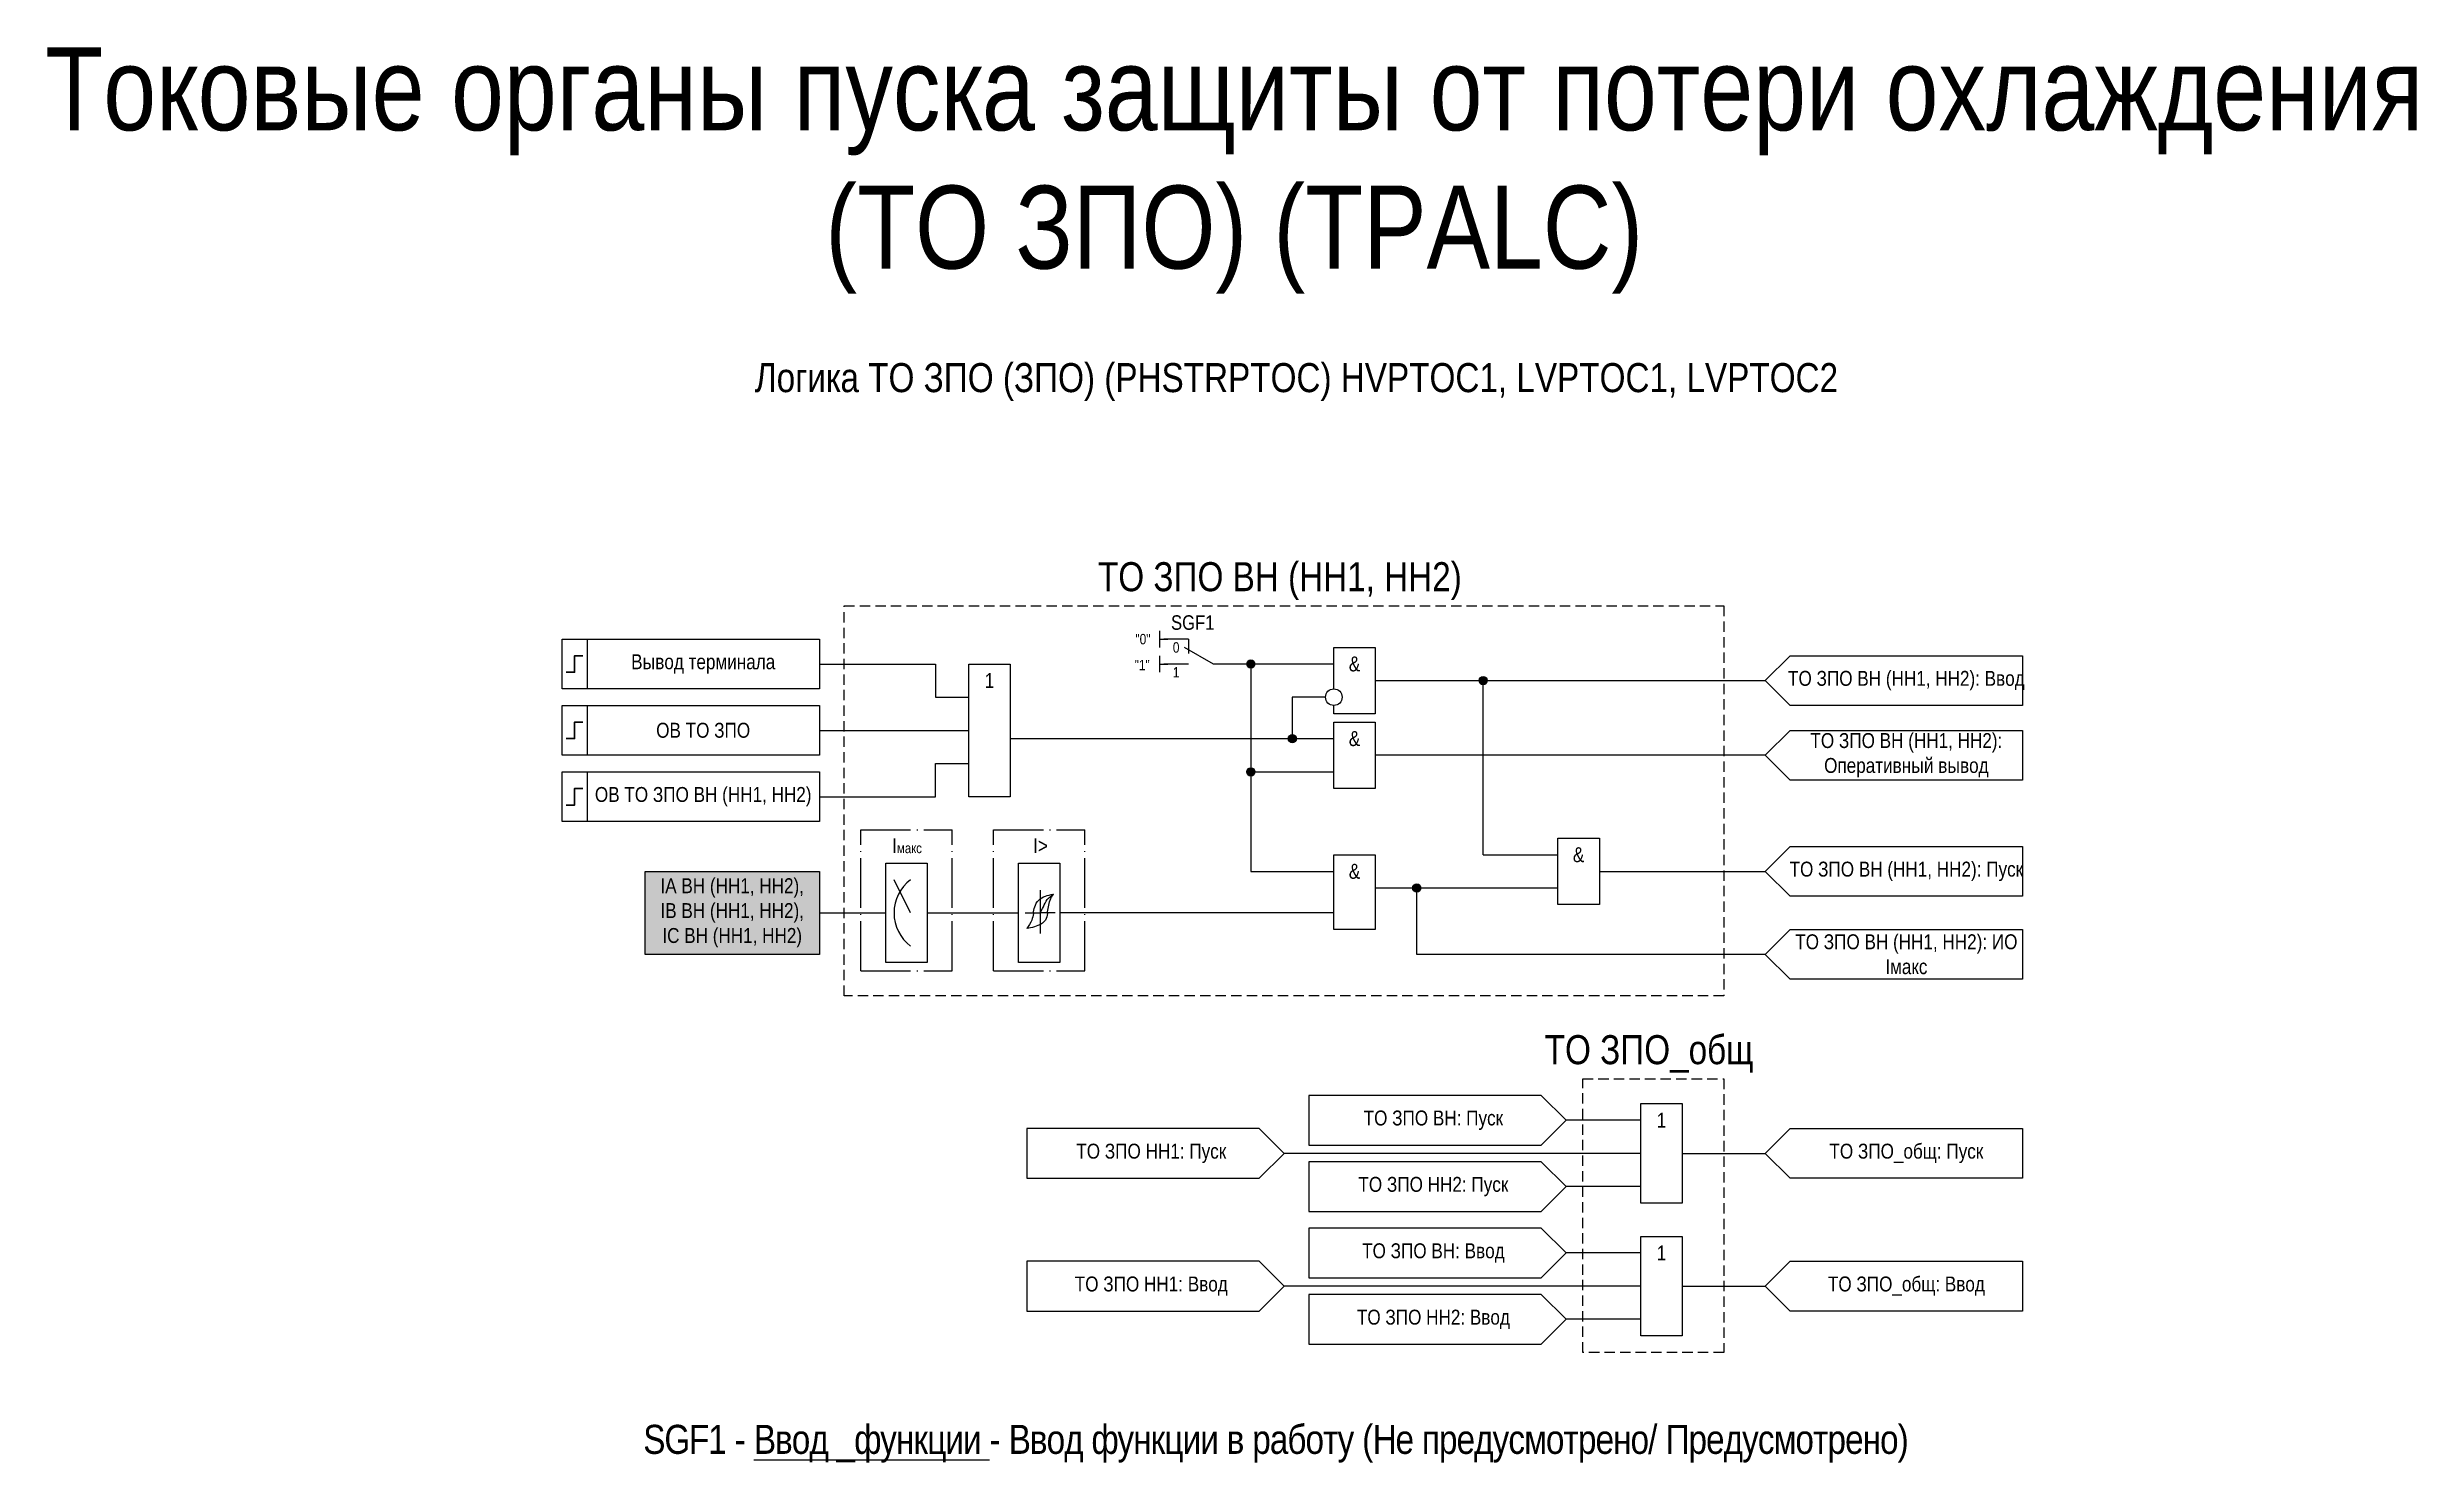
# Model space of a CAD drawing. Header units: millimetres. Extents: x -1270 to 920, y -27 to 306.
# Drawn here: x 635 to 920.5, y 46.7 to 217.3 of the extents above; entities that cross this region are included whole.
import ezdxf
from ezdxf.enums import TextEntityAlignment as Align

# ---------------------------------------------------------------- set-up
doc = ezdxf.new("R2010")
doc.units = ezdxf.units.MM
doc.linetypes.add('ACAD_ISO04W100', pattern=[30, 24, -3, 0, -3])
doc.linetypes.add('штриховая2', pattern=[0.375, 0.25, -0.125])
doc.layers.add('Основная', color=7, linetype='Continuous')
doc.styles.add('1.8_Gost_RD', font='ARIALN.TTF', dxfattribs={"height": 1.8})
doc.styles.add('2.5_Gost_RD', font='ARIALN.TTF', dxfattribs={"height": 2.5})
doc.styles.add('3.5_Gost_RD', font='ARIALN.TTF', dxfattribs={"height": 3.5})
doc.styles.add('Вывод', font='ARIALN.TTF', dxfattribs={"height": 2.5})
doc.styles.add('Компонент', font='ARIALN.TTF', dxfattribs={"height": 3.5})

msp = doc.modelspace()

# ---------------------------------------------------------------- texts
at = {"color": 3, "ltscale": 100, "insert": (778, 202.5), "char_height": 10, "width": 290, "attachment_point": 5, "style": '3.5_Gost_RD'}
msp.add_mtext('Токовые органы пуска защиты от потери охлаждения (ТО ЗПО) (TPALC)', dxfattribs=at)
at = {"color": 30, "ltscale": 100, "char_height": 3.5, "attachment_point": 5, "style": '3.5_Gost_RD'}
for s, insert, width in [('Логика ТО ЗПО (ЗПО) (PHSTRPTOC) {\\C6;HVPTOC1, LVPTOC1, LVPTOC2}', (785.5, 177), 145), ('{\\T0.95;SGF1 - \\LВвод _функции\\l - Ввод функции в работу (Не предусмотрено/ Предусмотрено)}', (783, 49), 165)]:
    msp.add_mtext(s, dxfattribs=dict(at, insert=insert, width=width))
at = {"color": 251, "ltscale": 100, "true_color": 0x58595b, "char_height": 3.5, "width": 113, "attachment_point": 5, "style": '3.5_Gost_RD'}
for s, insert in [('ТО ЗПО ВН (НН1, НН2)', (783.5, 153)), ('ТО ЗПО_общ', (828, 96))]:
    msp.add_mtext(s, dxfattribs=dict(at, insert=insert))
at = {"ltscale": 100, "char_height": 1.8, "attachment_point": 5}
for s, insert, width, style in [('Вывод терминала', (714, 143), 28, '2.5_Gost_RD'), ('&', (792.5, 143), 5, '2.5_Gost_RD'), ('1', (748.5, 141), 5, '2.5_Gost_RD'), ('ТО ЗПО ВН (НН1, НН2): Ввод', (859, 141), 28, '2.5_Gost_RD'), ('ОВ ТО ЗПО', (714, 135), 28, '2.5_Gost_RD'), ('&', (792.5, 134), 5, '2.5_Gost_RD'), ('ТО ЗПО ВН (НН1, НН2): Оперативный вывод', (859, 132), 28, '2.5_Gost_RD'), ('ОВ ТО ЗПО ВН (НН1, НН2)', (714, 127), 28, '2.5_Gost_RD'), ('&', (819.5, 120), 5, '2.5_Gost_RD'), ('IA ВН (НН1, НН2), \\PIB ВН (НН1, НН2), \\PIC ВН (НН1, НН2)', (717.5, 113), 21, '1.8_Gost_RD'), ('&', (792.5, 118), 5, '2.5_Gost_RD'), ('ТО ЗПО ВН (НН1, НН2): Пуск', (859, 118), 28, '2.5_Gost_RD'), ('ТО ЗПО ВН (НН1, НН2): ИО Iмакс', (859, 108), 28, '2.5_Gost_RD'), ('ТО ЗПО ВН: Пуск', (802, 88), 28, '2.5_Gost_RD'), ('1', (829.5, 88), 5, '2.5_Gost_RD'), ('ТО ЗПО НН1: Пуск', (768, 84), 28, '2.5_Gost_RD'), ('ТО ЗПО_общ: Пуск', (859, 84), 28, '2.5_Gost_RD'), ('ТО ЗПО НН2: Пуск', (802, 80), 28, '2.5_Gost_RD'), ('ТО ЗПО ВН: Ввод', (802, 72), 28, '2.5_Gost_RD'), ('1', (829.5, 72), 5, '2.5_Gost_RD'), ('ТО ЗПО НН1: Ввод', (768, 68), 28, '2.5_Gost_RD'), ('ТО ЗПО_общ: Ввод', (859, 68), 28, '2.5_Gost_RD'), ('ТО ЗПО НН2: Ввод', (802, 64), 28, '2.5_Gost_RD')]:
    msp.add_mtext(s, dxfattribs=dict(at, insert=insert, width=width, style=style))
at = {"ltscale": 100, "insert": (766, 143.5), "char_height": 1.25, "attachment_point": 1, "style": '3.5_Gost_RD'}
msp.add_mtext_dynamic_manual_height_columns('"1"', width=2, gutter_width=17.5, heights=[0], dxfattribs=at)
at = {"color": 7, "ltscale": 100, "char_height": 1.8, "attachment_point": 1, "style": '1.8_Gost_RD'}
for s, insert in [('\\pi2.7859;I{\\H0.66667x;макс}', (734, 122)), ('\\pi4.7676;I>', (749, 122))]:
    msp.add_mtext_dynamic_manual_height_columns(s, width=11, gutter_width=17.5, heights=[0], dxfattribs=dict(at, insert=insert))

# ---------------------------------------------------------------- blocks, each defined once
blk = doc.blocks.new('*U79')
at = {"layer": 'Основная', "ltscale": 0.35}
blk.add_line((6, 6), (6, 2.5), dxfattribs=at)
at = {"layer": 'Основная', "color": 0}
blk.add_line((0, 0), (7, 4), dxfattribs=at)
blk = doc.blocks.new('*U81')
at = {"layer": 'Основная', "color": 0}
for p, q in [((-3, 6), (-9, 6)), ((-3, 0), (-9, 0)), ((9, 0), (3, 0))]:
    blk.add_line(p, q, dxfattribs=at)
at = {"layer": 'Основная', "ltscale": 0.25, "xscale": -1}
blk.add_blockref('*U79', (3, 0), dxfattribs=at)
at = {"layer": 'Основная'}
for tag, height, style, p in [('ОУ', 3.5, 'Компонент', (-2, 10)), ('В1', 2.5, 'Вывод', (-14, 6)), ('В2', 2.5, 'Вывод', (-6, 4)), ('В3', 2.5, 'Вывод', (-6, -2))]:
    blk.add_attdef(tag, text='', height=height, dxfattribs=dict(at, style=style)).set_placement(p, align=Align.MIDDLE_CENTER)
blk = doc.blocks.new('Точка')
at = {"ltscale": 100}
h = blk.add_hatch(color=256, dxfattribs=at)
h.dxf.hatch_style = 1
edge = h.paths.add_edge_path()
edge.add_arc((0, 0), 0.5, 0, 360)
blk.add_circle((0, 0), 0.5, dxfattribs=at)
blk = doc.blocks.new('*U70')
at = {"layer": 'Основная', "linetype": 'ACAD_ISO04W100', "ltscale": 0.25}
for p, q in [((0, 0), (11, 0)), ((0, -17), (0, 0)), ((11, -17), (11, 0)), ((0, -17), (11, -17))]:
    blk.add_line(p, q, dxfattribs=at)
at = {"layer": 'Основная', "style": 'Компонент'}
blk.add_attdef('ОУ', text='', height=3.5, dxfattribs=at).set_placement((11, 0), align=Align.MIDDLE_CENTER)

# ---------------------------------------------------------------- hatches: boundary and pattern name
at = {"ltscale": 100, "true_color": 0x6bffb3}
h = msp.add_hatch(color=111, dxfattribs=at)
h.dxf.hatch_style = 1
h.paths.add_polyline_path([(707, 118), (728, 118), (728, 108), (707, 108)])

# ---------------------------------------------------------------- linework, layer by layer
at = {"ltscale": 100}
for p, q in [((769, 147), (769, 145)), ((769, 146), (770, 146)), ((769, 144), (769, 142)), ((769, 143), (770, 143)), ((790, 143), (778, 143)), ((780, 143), (780, 130)), ((845, 144), (842, 141)), ((845, 144), (873, 144)), ((873, 144), (873, 138)), ((795, 141), (842, 141)), ((808, 120), (808, 141)), ((842, 141), (845, 138)), ((785, 139), (785, 134)), ((789, 139), (785, 139)), ((873, 138), (845, 138)), ((728, 135), (746, 135)), ((845, 135), (842, 132)), ((845, 135), (873, 135)), ((873, 135), (873, 129)), ((751, 134), (790, 134)), ((842, 132), (795, 132)), ((842, 132), (845, 129)), ((780, 130), (790, 130)), ((780, 130), (780, 118)), ((873, 129), (845, 129)), ((808, 120), (817, 120)), ((845, 121), (842, 118)), ((845, 121), (873, 121)), ((736, 117.5), (736, 119)), ((736, 119), (741, 119)), ((736, 110), (736, 118)), ((741, 119), (741, 113)), ((752, 117.5), (752, 119)), ((752, 119), (757, 119)), ((752, 110), (752, 118)), ((757, 119), (757, 113)), ((780, 118), (790, 118)), ((822, 118), (842, 118)), ((842, 118), (845, 115)), ((795, 116), (817, 116)), ((800, 108), (800, 116)), ((728, 113), (736, 113)), ((741, 113), (741, 107)), ((757, 113), (757, 107)), ((790, 113), (757, 113)), ((736, 107), (736, 110)), ((752, 107), (752, 110)), ((845, 111), (842, 108)), ((845, 111), (873, 111)), ((741, 107), (736, 107)), ((757, 107), (752, 107)), ((842, 108), (800, 108)), ((842, 108), (845, 105)), ((787, 91), (787, 85)), ((815, 91), (787, 91)), ((815, 91), (818, 88)), ((753, 87), (753, 81)), ((781, 87), (753, 87)), ((781, 87), (784, 84)), ((818, 88), (815, 85)), ((827, 88), (818, 88)), ((845, 87), (842, 84)), ((845, 87), (873, 87)), ((784, 84), (781, 81)), ((827, 84), (784, 84)), ((787, 85), (815, 85)), ((787, 83), (787, 77)), ((815, 83), (787, 83)), ((815, 83), (818, 80)), ((832, 84), (842, 84)), ((842, 84), (845, 81)), ((753, 81), (781, 81)), ((818, 80), (815, 77)), ((827, 80), (818, 80)), ((787, 77), (815, 77)), ((787, 75), (787, 69)), ((815, 75), (787, 75)), ((815, 75), (818, 72)), ((818, 72), (815, 69)), ((827, 72), (818, 72)), ((753, 71), (753, 65)), ((781, 71), (753, 71)), ((781, 71), (784, 68)), ((787, 69), (815, 69)), ((845, 71), (842, 68)), ((845, 71), (873, 71)), ((873, 71), (873, 65)), ((784, 68), (781, 65)), ((827, 68), (784, 68)), ((787, 67), (787, 61)), ((815, 67), (787, 67)), ((815, 67), (818, 64)), ((832, 68), (842, 68)), ((842, 68), (845, 65)), ((753, 65), (781, 65)), ((818, 64), (815, 61)), ((827, 64), (818, 64)), ((873, 65), (845, 65)), ((787, 61), (815, 61))]:
    msp.add_line(p, q, dxfattribs=at)
at = {"color": 7, "ltscale": 100}
for p, q in [((739, 113), (737, 117)), ((741, 113), (752, 113)), ((752.79, 113), (754.6, 113)), ((756.42, 113), (754.6, 113))]:
    msp.add_line(p, q, dxfattribs=at)
msp.add_line((754.6, 115.72), (754.6, 110.52))
at = {"color": 251, "linetype": 'штриховая2', "ltscale": 5, "true_color": 0x58595b}
for points in [[(731, 150), (837, 150), (837, 103), (731, 103)], [(820, 93), (837, 93), (837, 60), (820, 60)]]:
    msp.add_lwpolyline(points, close=True, dxfattribs=at)
at = {"ltscale": 100}
for points in [[(697, 146), (700, 146), (700, 140), (697, 140)], [(697, 146), (728, 146), (728, 140), (697, 140)], [(746, 143), (751, 143), (751, 127), (746, 127)], [(697, 138), (700, 138), (700, 132), (697, 132)], [(697, 138), (728, 138), (728, 132), (697, 132)], [(697, 130), (700, 130), (700, 124), (697, 124)], [(697, 130), (728, 130), (728, 124), (697, 124)], [(790, 120), (795, 120), (795, 111), (790, 111)], [(817, 122), (822, 122), (822, 114), (817, 114)], [(707, 118), (728, 118), (728, 108), (707, 108)]]:
    msp.add_lwpolyline(points, close=True, dxfattribs=at)
at = {"lineweight": 30, "ltscale": 100}
for points in [[(699.5, 144), (698.5, 144), (698.5, 142), (697.5, 142)], [(699.5, 136), (698.5, 136), (698.5, 134), (697.5, 134)], [(699.5, 128), (698.5, 128), (698.5, 126), (697.5, 126)]]:
    msp.add_lwpolyline(points, dxfattribs=at)
at = {"ltscale": 100}
for points in [[(728, 143), (742, 143), (742, 139), (746, 139)], [(790, 142), (790, 145), (795, 145), (795, 137), (790, 137), (790, 138)], [(790, 140), (790, 142)], [(790, 129), (790, 136), (795, 136), (795, 128), (790, 128), (790, 129)], [(728, 127), (742, 127), (742, 131), (746, 131)], [(842, 118), (845, 121), (873, 121), (873, 115), (845, 115), (842, 118)], [(842, 108), (845, 111), (873, 111), (873, 105), (845, 105), (842, 108)], [(827, 84), (827, 90), (832, 90), (832, 78), (827, 78), (827, 84)], [(842, 84), (845, 87), (873, 87), (873, 81), (845, 81), (842, 84)], [(827, 68), (827, 74), (832, 74), (832, 62), (827, 62), (827, 68)]]:
    msp.add_lwpolyline(points, dxfattribs=at)
msp.add_circle((790, 139), 1, dxfattribs=at)
at = {"color": 7, "ltscale": 100}
msp.add_arc((742, 113), 5, 126.8699, 233.1301, dxfattribs=at)
for points in [[(753.8, 112.92), (753.95, 113.71), (754.44, 114.54), (756.2, 115.26)], [(754.6, 113), (755, 113.72), (755.47, 114.6), (756.2, 115.26)], [(755.48, 112.92), (755.6, 113.71), (755.81, 114.54), (756.2, 115.26)], [(753.8, 112.92), (753.6, 112.13), (753, 111.12)], [(755.48, 112.92), (755.25, 112.13), (754.76, 111.67), (753, 111.12)]]:
    msp.add_spline(points, degree=3)

# ---------------------------------------------------------------- block references
at = {"ltscale": 100}
for p in [(780, 143), (808, 141), (785, 134), (780, 130), (800, 116)]:
    msp.add_blockref('Точка', p, dxfattribs=at)
at = {"layer": 'Основная', "ltscale": 0.25, "xscale": 0.5, "yscale": 0.5, "zscale": 0.5}
msp.add_blockref('*U81', (774, 143), dxfattribs=at).add_auto_attribs({'ОУ': 'SGF1', 'В1': '"0"', 'В2': '0', 'В3': '1'})
at = {"layer": 'Основная', "ltscale": 0.25}
for p in [(733, 123), (749, 123)]:
    msp.add_blockref('*U70', p, dxfattribs=at)

msp.set_redraw_order([(e.dxf.handle, doc.entitydb.next_handle()) for e in msp.query("TEXT MTEXT ATTDEF DIMENSION ARC_DIMENSION")])  # texts and dimensions are drawn at this point

doc.saveas('drawing.dxf')
